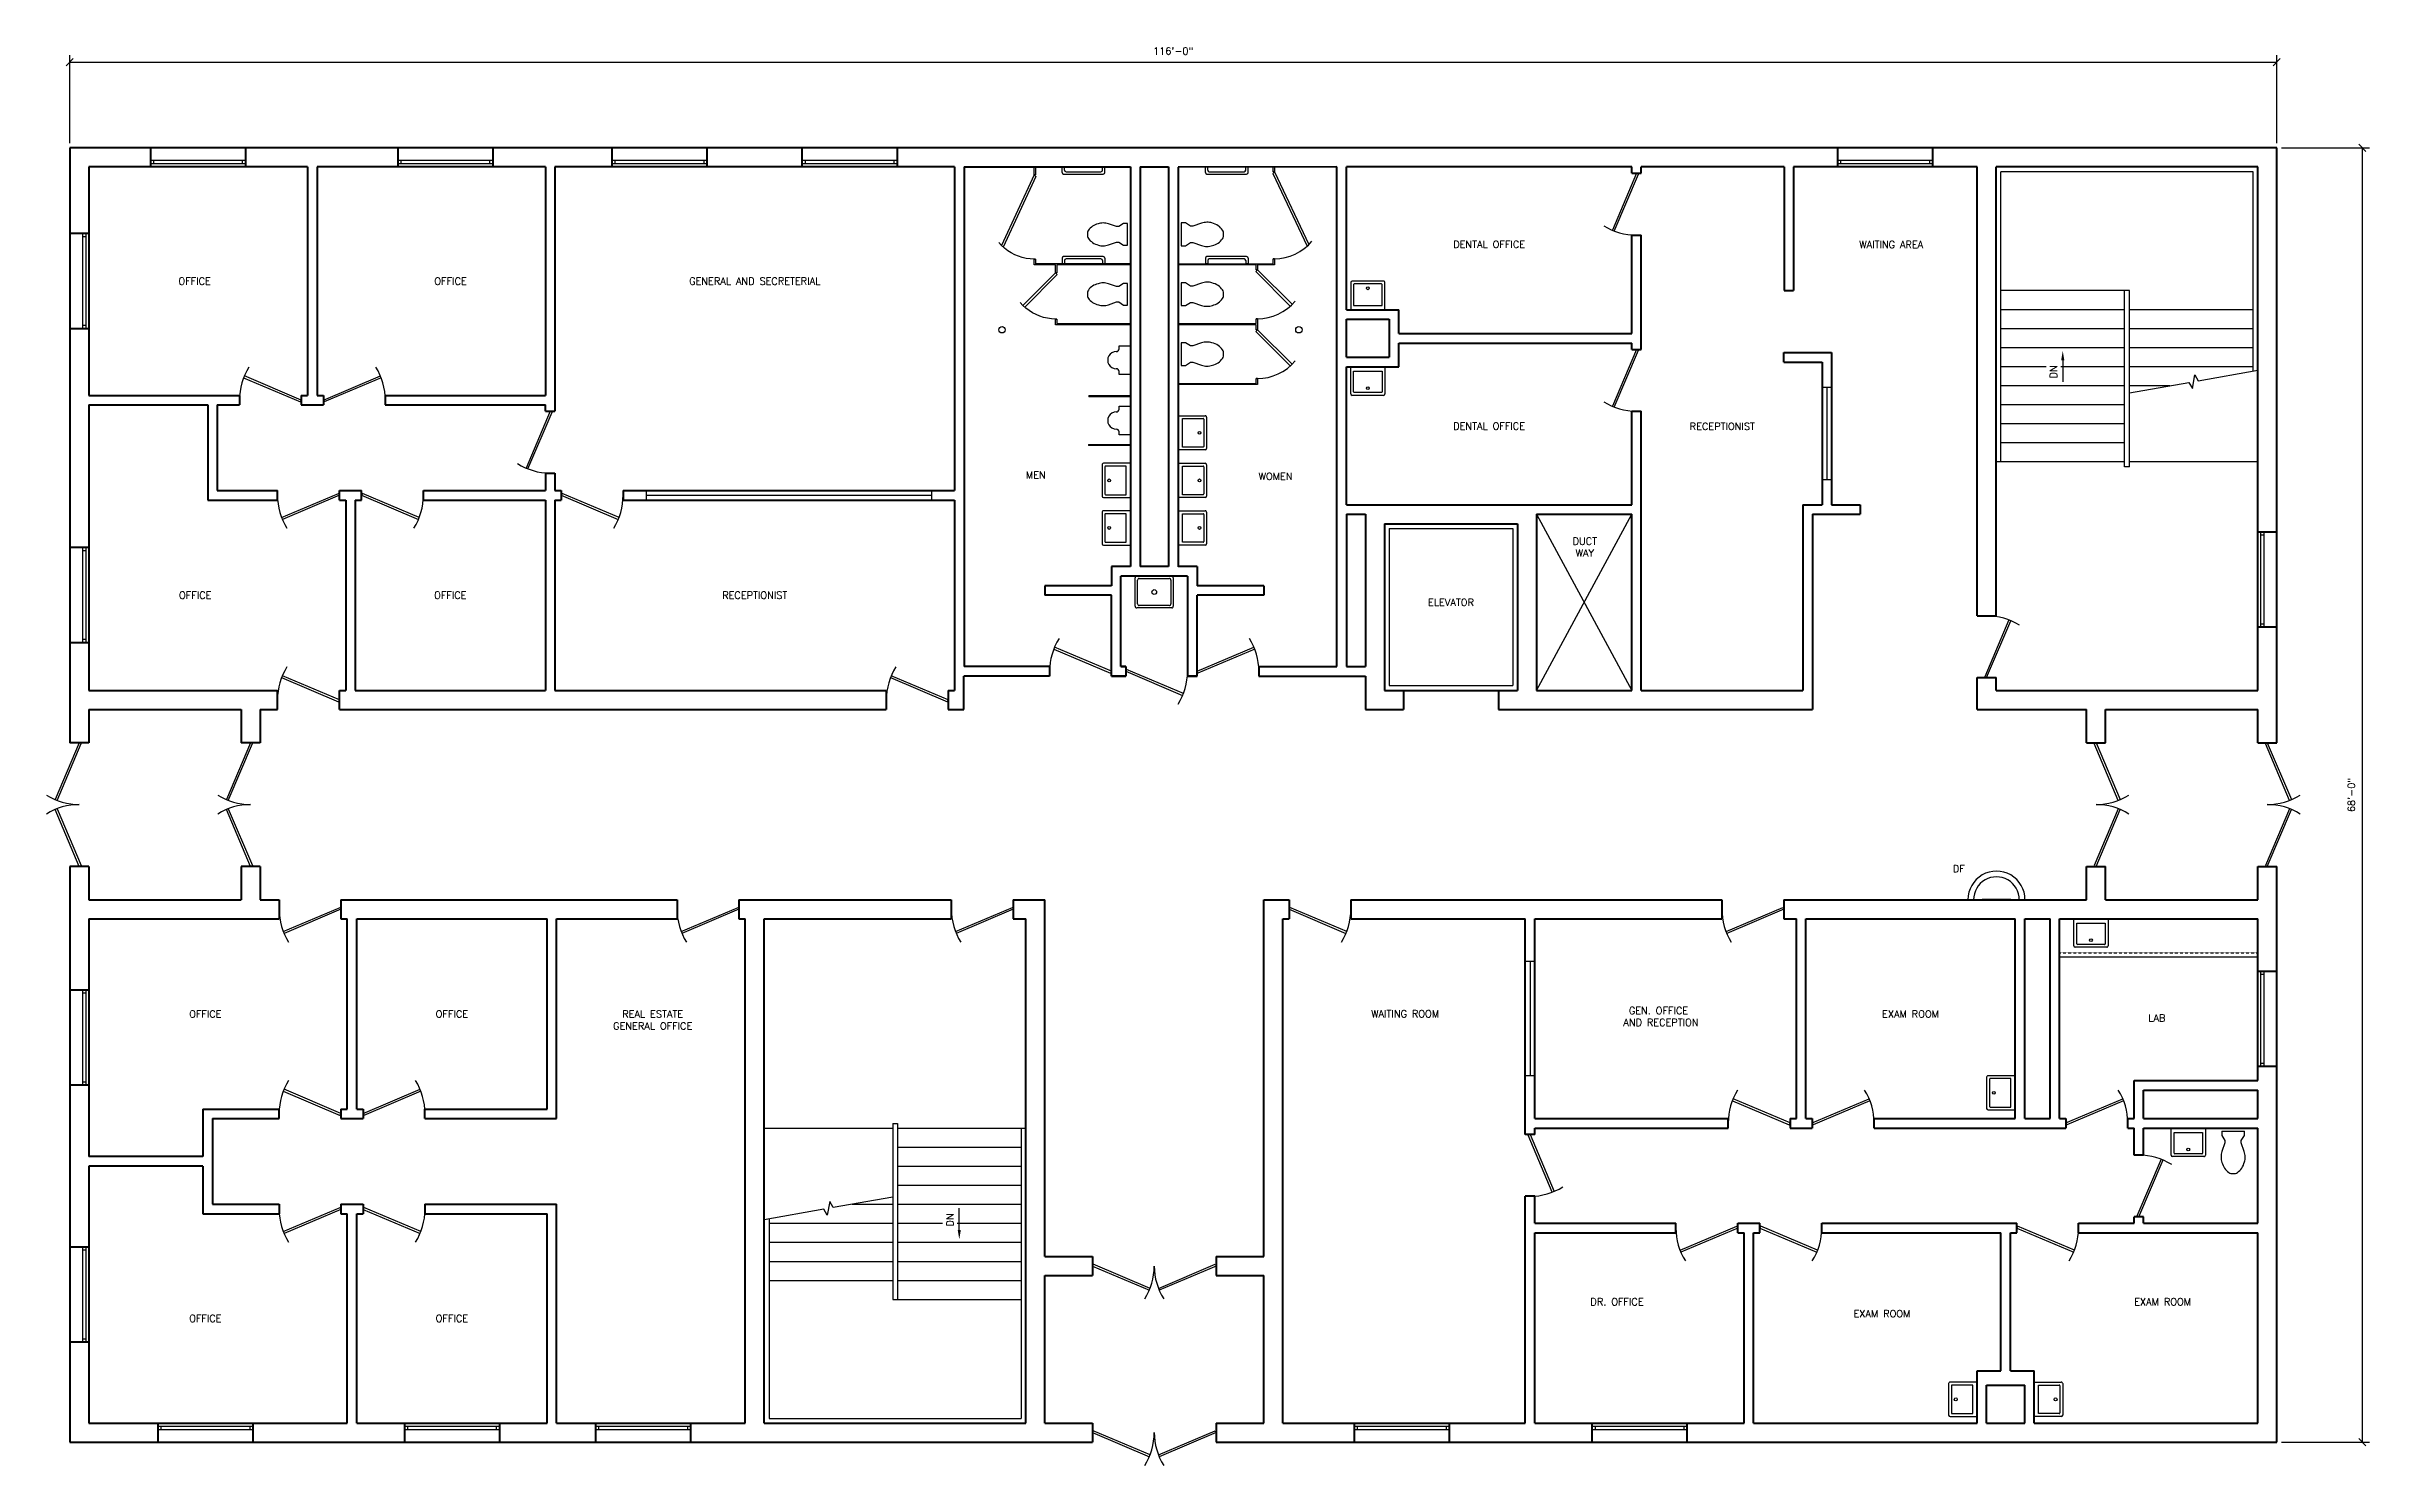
# Model space of a CAD drawing. Header units: inches. Extents: x -2497 to 7494, y -403 to 906.
# Drawn here: x 15 to 1480, y 11 to 906 of the extents above; entities that cross this region are included whole.
import ezdxf
from ezdxf import colors
from ezdxf.entities.mleader import LeaderData, LeaderLine
from ezdxf.math import Vec2, Vec3

# ---------------------------------------------------------------- set-up
doc = ezdxf.new("R2010")
doc.units = ezdxf.units.IN
doc.header["$LTSCALE"] = 0.5
doc.header["$MEASUREMENT"] = 0
doc.linetypes.add('HIDDEN', pattern=[0.375, 0.25, -0.125])
for name, color, linetype, lineweight in [('Annotations', 4, 'Continuous', 25), ('Hidden', 2, 'HIDDEN', 25), ('Objects Thick', 3, 'Continuous', 50), ('Objects Thin', 6, 'Continuous', 25)]:
    doc.layers.add(name, color=color, linetype=linetype, lineweight=lineweight)
doc.styles.add('DF Text', font='romans.shx')
doc.styles.add('DF Text 3-32', font='romans.shx', dxfattribs={"height": 0.09375})
doc.dimstyles.new('DF Dimensions 48', dxfattribs={"dimscale": 48, "dimtxt": 0.09375, "dimasz": 0.09375, "dimexe": 0.09375, "dimexo": 0.0625, "dimgap": 0.09, "dimtad": 1, "dimdec": 4, "dimzin": 3, "dimdsep": 46, "dimlunit": 4, "dimtxsty": 'DF Text', "dimblk": 'OBLIQUE', "dimcen": 0, "dimazin": 0, "dimtfac": 0.7, "dimtdec": 4, "dimtmove": 0, "dimatfit": 3, "dimfxl": 1, "dimfrac": 1, "dimtolj": 1, "dimtzin": 0, "dimarcsym": 0})

msp = doc.modelspace()

# ---------------------------------------------------------------- texts
at = {"layer": 'Annotations', "char_height": 4.5, "attachment_point": 5, "style": 'DF Text'}
for s, insert, width in [('DENTAL OFFICE', (924.52507, 781.01447), 8639.3938102), ('WAITING AREA', (1178.15453, 780.84242), 6334.0658748), ('OFFICE', (108.08622, 757.76291), 6408), ('OFFICE', (269.48291, 757.76291), 6408), ('GENERAL AND SECRETERIAL', (461.33622, 757.76291), 12096), ('DENTAL OFFICE', (924.50296, 666.36047), 8639.4171295), ('RECEPTIONIST', (1071.62315, 666.18533), 5183.4870423), ('MEN', (638.57876, 635.5205), 4895.0236421), ('WOMEN', (789.84663, 634.75657), 4376.5814261), ('DUCT\\PWAY', (984.90781, 590.08925), 2879.1838605), ('OFFICE', (108.4543, 559.76291), 6408), ('OFFICE', (269.33622, 559.76291), 5760), ('RECEPTIONIST', (461.33622, 559.76291), 12096), ('ELEVATOR', (900.48693, 555.26291), 3743.1838718), ('DF', (1220.75562, 387.28453), 5904), ('OFFICE', (114.83622, 295.76291), 7056), ('OFFICE', (270.34312, 295.76291), 5760), ('REAL ESTATE \\PGENERAL OFFICE', (396.9805, 291.94709), 6192), ('WAITING ROOM', (871.58622, 295.8381), 145.5), ('GEN. OFFICE\\P AND RECEPTION', (1031.36429, 294.13358), 7920), ('EXAM ROOM', (1190.33622, 295.75883), 6336), ('LAB', (1345.67896, 293.16729), 5904), ('OFFICE', (114.83622, 103.76291), 7056), ('OFFICE', (270.34312, 103.76291), 5760), ('DR. OFFICE', (1005.20051, 114.26291), 6336), ('EXAM ROOM', (1172.29365, 106.81305), 7488), ('EXAM ROOM', (1349.33634, 114.26291), 7488)]:
    msp.add_mtext(s, dxfattribs=dict(at, insert=insert, width=width))

# ---------------------------------------------------------------- blocks, each defined once
blk = doc.blocks.new('_Oblique')
at = {"color": 0, "linetype": 'ByBlock', "lineweight": -2}
blk.add_line((-0.5, -0.5), (0.5, 0.5), dxfattribs=at)
blk = doc.blocks.new('*D7')
at = {"layer": 'Annotations', "color": 0, "lineweight": -2, "transparency": 16777216}
for p, q in [((1424.3, 841.8), (1479.8, 841.8)), ((1475.3, 25.8), (1475.3, 841.8)), ((1424.3, 25.8), (1479.8, 25.8))]:
    blk.add_line(p, q, dxfattribs=at)
at = {"layer": 'Defpoints', "color": 0, "transparency": 16777216}
for p in [(1421.3, 841.8), (1475.3, 841.8), (1421.3, 25.8)]:
    blk.add_point(p, dxfattribs=at)
at = {"layer": 'Annotations', "color": 0, "lineweight": -2, "transparency": 16777216, "xscale": 4.5, "yscale": 4.5, "zscale": 4.5}
for p, rotation in [((1475.3, 841.8), 90), ((1475.3, 25.8), 270)]:
    blk.add_blockref('_Oblique', p, dxfattribs=dict(at, rotation=rotation))
at = {"layer": 'Annotations', "color": 0, "transparency": 16777216, "insert": (1468.3, 433.8), "char_height": 4.5, "attachment_point": 5, "rotation": 90, "style": 'DF Text'}
blk.add_mtext('\\A1;68\'-0"', dxfattribs=at)
blk = doc.blocks.new('*D8')
at = {"layer": 'Annotations', "color": 0, "lineweight": -2, "transparency": 16777216}
for p, q in [((29.3, 844.8), (29.3, 900.3)), ((29.3, 895.8), (1421.3, 895.8)), ((1421.3, 844.8), (1421.3, 900.3))]:
    blk.add_line(p, q, dxfattribs=at)
at = {"layer": 'Defpoints', "color": 0, "transparency": 16777216}
for p in [(1421.3, 895.8), (29.3, 841.8), (1421.3, 841.8)]:
    blk.add_point(p, dxfattribs=at)
at = {"layer": 'Annotations', "color": 0, "lineweight": -2, "transparency": 16777216, "xscale": 4.5, "yscale": 4.5, "zscale": 4.5, "rotation": 180}
blk.add_blockref('_Oblique', (29.3, 895.8), dxfattribs=at)
at = {"layer": 'Annotations', "color": 0, "lineweight": -2, "transparency": 16777216, "xscale": 4.5, "yscale": 4.5, "zscale": 4.5}
blk.add_blockref('_Oblique', (1421.3, 895.8), dxfattribs=at)
at = {"layer": 'Annotations', "color": 0, "transparency": 16777216, "insert": (725.3, 902.8), "char_height": 4.5, "attachment_point": 5, "style": 'DF Text'}
blk.add_mtext('\\A1;116\'-0"', dxfattribs=at)

# ---------------------------------------------------------------- dimensions: what is measured, and where the dimension line sits
at = {"layer": 'Annotations'}
dim = msp.add_linear_dim(base=(1421.33622, 895.76291), p1=(29.33622, 841.76291), p2=(1421.33622, 841.76291), dimstyle='DF Dimensions 48', dxfattribs=at)
dim.commit()
dim.dimension.update_dxf_attribs({"geometry": '*D8', "text_midpoint": (725.33622, 902.76148)})
dim = msp.add_linear_dim(base=(1475.33622, 841.76291), p1=(1421.33622, 25.76291), p2=(1421.33622, 841.76291), angle=90, dimstyle='DF Dimensions 48', dxfattribs=at)
dim.commit()
dim.dimension.update_dxf_attribs({"geometry": '*D7', "text_midpoint": (1468.33765, 433.76291)})

# ---------------------------------------------------------------- linework, layer by layer
at = {"layer": 'Annotations', "linetype": 'Continuous'}
for points in [[(1328.33622, 687.25932), (1365.8818, 693.87962), (1368.07465, 690.08148), (1369.59779, 698.71964), (1371.79065, 694.9215), (1409.33622, 701.5418)], [(548.33622, 180.26651), (510.79065, 173.64621), (508.59779, 177.44434), (507.07465, 168.80619), (504.8818, 172.60432), (467.33622, 165.98402)]]:
    msp.add_lwpolyline(points, dxfattribs=at)
at = {"layer": 'Hidden'}
msp.add_line((1284.33622, 334.26291), (1409.33622, 334.26291), dxfattribs=at)
at = {"layer": 'Objects Thick'}
for p, q in [((29.33622, 841.76291), (29.33622, 466.76291)), ((1421.33622, 841.76291), (29.33622, 841.76291)), ((80.33622, 829.76291), (80.33622, 841.76291)), ((140.33622, 829.76291), (140.33622, 841.76291)), ((236.33622, 829.76291), (236.33622, 841.76291)), ((296.33622, 829.76291), (296.33622, 841.76291)), ((371.33622, 829.76291), (371.33622, 841.76291)), ((431.33622, 829.76291), (431.33622, 841.76291)), ((491.33622, 829.76291), (491.33622, 841.76291)), ((551.33622, 829.76291), (551.33622, 841.76291)), ((1144.43264, 829.76291), (1144.43264, 841.76291)), ((1204.43264, 829.76291), (1204.43264, 841.76291)), ((1421.33622, 466.76291), (1421.33622, 841.76291)), ((179.33622, 829.76291), (41.33622, 829.76291)), ((41.33622, 829.76291), (41.33622, 685.76291)), ((179.33622, 829.76291), (179.33622, 685.76291)), ((185.33622, 829.76291), (185.33622, 685.76291)), ((329.33622, 829.76291), (185.33622, 829.76291)), ((329.33622, 829.76291), (329.33622, 685.76291)), ((587.33622, 829.76291), (335.33622, 829.76291)), ((335.33622, 829.76291), (335.33622, 675.76291)), ((587.33622, 829.76291), (584.37637, 829.76291)), ((587.33622, 829.76291), (587.33622, 625.76291)), ((593.33622, 829.76291), (698.37637, 829.74284)), ((593.33622, 829.76291), (593.33622, 514.76291)), ((698.37637, 829.74284), (698.37637, 577.76291)), ((704.37637, 829.74178), (722.37637, 829.74178)), ((704.37637, 829.74178), (704.37637, 577.76291)), ((722.37637, 829.74178), (722.37637, 577.76291)), ((828.48968, 829.76289), (728.37637, 829.71297)), ((728.37637, 829.71297), (728.37637, 577.73411)), ((828.48968, 514.76291), (828.48968, 829.76289)), ((1014.51438, 829.76291), (834.48968, 829.76291)), ((834.48968, 739.76291), (834.48968, 829.76291)), ((1014.51438, 825.76291), (1014.51438, 829.76291)), ((1014.51438, 825.76291), (1020.52271, 825.76291)), ((1110.52906, 829.76291), (1020.52271, 829.76291)), ((1020.52271, 825.76291), (1020.52271, 829.76291)), ((1110.52906, 829.76291), (1110.52906, 751.76291)), ((1232.33622, 829.76291), (1116.52906, 829.76291)), ((1116.53614, 829.76291), (1116.53614, 751.76291)), ((1232.33622, 546.7698), (1232.33622, 829.76291)), ((1409.33622, 829.76291), (1244.33622, 829.76291)), ((1244.33622, 546.7698), (1244.33622, 829.76291)), ((1409.33622, 499.76291), (1409.33622, 829.76291)), ((41.33622, 787.76291), (29.33622, 787.76291)), ((1014.51438, 724.76291), (1014.51438, 786.76291)), ((1014.51438, 786.76291), (1020.51438, 786.76291)), ((1020.51438, 714.76291), (1020.51438, 786.76291)), ((1110.52906, 751.76291), (1116.53614, 751.76291)), ((834.48968, 739.76291), (867.51438, 739.76291)), ((834.49689, 733.76291), (861.51584, 733.76291)), ((834.49689, 709.76291), (834.49689, 733.76291)), ((861.51584, 733.76291), (861.51584, 709.76291)), ((867.51438, 724.76291), (867.51438, 739.76291)), ((41.33622, 727.76291), (29.33622, 727.76291)), ((867.51341, 718.76291), (1014.51438, 718.76291)), ((867.51438, 724.76291), (1014.51438, 724.76291)), ((867.51438, 703.76291), (867.51438, 718.76291)), ((1014.51438, 714.76291), (1014.51438, 718.76291)), ((834.49689, 709.76291), (861.51584, 709.76291)), ((834.49689, 703.76291), (867.51098, 703.76291)), ((834.49689, 616.76291), (834.49689, 703.76291)), ((1014.51438, 714.76291), (1020.51438, 714.76291)), ((1110.51806, 712.76291), (1140.50656, 712.76291)), ((1110.51806, 706.76291), (1110.51806, 712.76291)), ((1110.51806, 706.76291), (1134.50656, 706.76291)), ((1134.50656, 706.76291), (1134.50656, 616.76291)), ((1140.50656, 712.76291), (1140.50656, 616.76291)), ((41.33622, 685.76291), (136.33622, 685.76291)), ((41.33622, 679.76291), (41.33622, 499.76291)), ((41.33622, 679.76291), (116.33622, 679.76291)), ((116.33622, 679.76291), (116.33622, 619.76291)), ((122.33622, 679.76291), (136.33622, 679.76291)), ((122.33622, 679.76291), (122.33622, 625.76291)), ((136.33622, 685.76291), (136.33622, 679.76291)), ((175.33622, 685.76291), (179.33622, 685.76291)), ((175.33622, 685.76291), (175.33622, 679.76291)), ((175.33622, 679.76291), (189.33622, 679.76291)), ((185.33622, 685.76291), (189.33622, 685.76291)), ((189.33622, 685.76291), (189.33622, 679.76291)), ((228.33622, 685.76291), (329.33622, 685.76291)), ((228.33622, 685.76291), (228.33622, 679.76291)), ((228.33622, 679.76291), (329.33622, 679.76291)), ((329.33622, 675.76291), (329.33622, 679.76291)), ((329.33622, 675.76291), (335.33622, 675.76291)), ((1014.49689, 616.76291), (1014.49689, 675.76291)), ((1014.49689, 675.76291), (1020.49689, 675.76291)), ((1020.49689, 499.76291), (1020.49689, 675.76291)), ((329.33622, 636.76291), (329.33622, 625.76291)), ((329.33622, 636.76291), (335.33622, 636.76291)), ((335.33622, 636.76291), (335.33622, 625.76291)), ((116.33622, 619.76291), (160.33622, 619.76291)), ((122.33622, 625.76291), (160.33622, 625.76291)), ((160.33622, 619.76291), (160.33622, 625.76291)), ((199.33622, 625.76291), (213.33622, 625.76291)), ((199.33622, 619.76291), (199.33622, 625.76291)), ((199.33622, 619.76291), (203.33622, 619.76291)), ((203.33622, 619.76291), (203.33622, 499.76291)), ((209.33622, 619.76291), (209.33622, 499.76291)), ((209.33622, 619.76291), (213.33622, 619.76291)), ((213.33622, 619.76291), (213.33622, 625.76291)), ((252.33622, 625.76291), (329.33622, 625.76291)), ((252.33622, 619.76291), (252.33622, 625.76291)), ((252.33622, 619.76291), (329.33622, 619.76291)), ((329.33622, 619.76291), (329.33622, 499.76291)), ((335.33622, 625.76291), (339.33622, 625.76291)), ((335.33622, 619.76291), (339.33622, 619.76291)), ((335.33622, 619.76291), (335.33622, 499.76291)), ((339.33622, 625.76291), (339.33622, 619.76291)), ((378.33622, 625.76291), (587.33622, 625.76291)), ((378.33622, 625.76291), (378.33622, 619.76291)), ((378.33622, 619.76291), (587.33622, 619.76291)), ((587.33622, 619.76291), (587.33622, 499.76291)), ((834.49689, 616.76291), (1014.49689, 616.76291)), ((1122.49592, 616.76291), (1134.50656, 616.76291)), ((1122.49592, 616.76291), (1122.49592, 499.76291)), ((1140.50656, 616.76291), (1158.49689, 616.76291)), ((1158.49689, 616.76291), (1158.49689, 610.76291)), ((834.49592, 610.76291), (846.49592, 610.76291)), ((834.49592, 610.76291), (834.49592, 514.76291)), ((846.49592, 610.76291), (846.49592, 514.76291)), ((858.49495, 604.76291), (942.49592, 604.76291)), ((858.49495, 604.76291), (858.49495, 499.76291)), ((942.49592, 604.76291), (942.49592, 499.76291)), ((954.49592, 610.76291), (1014.49689, 610.76291)), ((954.49592, 610.76291), (954.49592, 499.76291)), ((1014.49689, 499.76291), (1014.49689, 610.76291)), ((1128.49592, 610.76291), (1158.49689, 610.76291)), ((1128.49592, 610.76291), (1128.49592, 487.76291)), ((41.33622, 589.76291), (29.33622, 589.76291)), ((1409.33622, 599.76291), (1421.33622, 599.76291)), ((698.37637, 577.76291), (686.33622, 577.76291)), ((686.33622, 577.76291), (686.33622, 565.76291)), ((734.32513, 571.76291), (692.32513, 571.76291)), ((692.32513, 514.76291), (692.32513, 571.76291)), ((722.37637, 577.76291), (704.37637, 577.76291)), ((740.33622, 577.76291), (728.37637, 577.76291)), ((734.32513, 571.76291), (734.32513, 508.76291)), ((740.33622, 577.76291), (740.33622, 565.76291)), ((686.33622, 565.76291), (644.33411, 565.76291)), ((644.33411, 565.76291), (644.33411, 559.76291)), ((686.32407, 559.76291), (644.33411, 559.76291)), ((686.32407, 508.76291), (686.32407, 559.76291)), ((782.33411, 559.76291), (740.32407, 559.76291)), ((740.32407, 508.76291), (740.32407, 559.76291)), ((782.33411, 565.76291), (740.33622, 565.76291)), ((782.33411, 565.76291), (782.33411, 559.76291)), ((1232.33622, 546.7698), (1244.33622, 546.7698)), ((41.33622, 529.76291), (29.33622, 529.76291)), ((1409.33622, 539.76291), (1421.33622, 539.76291)), ((647.32513, 514.76291), (593.33622, 514.76291)), ((647.32513, 514.76291), (647.32513, 508.76291)), ((692.32513, 514.76291), (695.32513, 514.76291)), ((695.32513, 514.76291), (692.32513, 514.76291)), ((695.32513, 514.76291), (695.32513, 508.76291)), ((779.32468, 514.76291), (779.32407, 508.76291)), ((779.32468, 514.76291), (828.48968, 514.76291)), ((834.49592, 514.76291), (846.49592, 514.76291)), ((41.33622, 499.76291), (160.33622, 499.76291)), ((160.33622, 487.76291), (160.33622, 499.76291)), ((199.33622, 499.76291), (203.33622, 499.76291)), ((199.33622, 487.76291), (199.33622, 499.76291)), ((209.33622, 499.76291), (329.33622, 499.76291)), ((335.33622, 499.76291), (544.33622, 499.76291)), ((544.33622, 499.76291), (544.33622, 487.76291)), ((583.33622, 499.76291), (587.33622, 499.76291)), ((583.33622, 499.76291), (583.33622, 487.76291)), ((647.32513, 508.76291), (593.276, 508.76291)), ((593.276, 487.76291), (593.276, 508.76291)), ((695.32513, 508.76291), (686.32407, 508.76291)), ((686.32407, 508.76291), (695.32513, 508.76291)), ((734.32513, 508.76291), (740.32407, 508.76291)), ((740.32407, 508.76291), (734.32513, 508.76291)), ((779.32407, 508.76291), (846.4794, 508.76291)), ((846.4794, 508.76291), (846.4794, 487.76291)), ((858.49495, 499.76291), (942.49592, 499.76291)), ((870.47794, 499.76291), (870.47794, 487.76291)), ((930.47794, 499.76291), (930.47794, 487.76291)), ((954.49592, 499.76291), (1014.49689, 499.76291)), ((1020.49689, 499.76291), (1122.49592, 499.76291)), ((1232.33622, 487.76291), (1232.33622, 507.7698)), ((1232.33622, 507.7698), (1244.33622, 507.7698)), ((1244.33622, 499.76291), (1244.33622, 507.7698)), ((1244.33622, 499.76291), (1260.47794, 499.76291)), ((1260.47794, 499.76291), (1409.33622, 499.76291)), ((41.33622, 487.76291), (41.33622, 466.76291)), ((41.33622, 487.76291), (137.33622, 487.76291)), ((137.33622, 487.76291), (137.33622, 466.76291)), ((149.33622, 487.76291), (160.33622, 487.76291)), ((149.33622, 487.76291), (149.33622, 466.76291)), ((199.33622, 487.76291), (544.33622, 487.76291)), ((583.33622, 487.76291), (593.276, 487.76291)), ((846.4794, 487.76291), (870.47794, 487.76291)), ((930.47794, 487.76291), (1128.49592, 487.76291)), ((1232.33622, 487.76291), (1301.33622, 487.76291)), ((1301.33622, 466.76291), (1301.33622, 487.76291)), ((1313.33622, 466.76291), (1313.33622, 487.76291)), ((1313.33622, 487.76291), (1409.33622, 487.76291)), ((1409.33622, 466.76291), (1409.33622, 487.76291)), ((41.33622, 466.76291), (29.33622, 466.76291)), ((149.33622, 466.76291), (137.33622, 466.76291)), ((1301.33622, 466.76291), (1313.33622, 466.76291)), ((1409.33622, 466.76291), (1421.33622, 466.76291)), ((29.33622, 388.76291), (29.33622, 25.76291)), ((41.33622, 388.76291), (29.33622, 388.76291)), ((41.33622, 388.76291), (41.33622, 367.76291)), ((149.33622, 388.76291), (137.33622, 388.76291)), ((137.33622, 388.76291), (137.33622, 367.76291)), ((149.33622, 388.76291), (137.33622, 388.76291)), ((149.33622, 388.76291), (149.33622, 367.76291)), ((1301.33622, 367.76291), (1301.33622, 388.76291)), ((1301.33622, 388.76291), (1313.33622, 388.76291)), ((1301.33622, 388.76291), (1313.33622, 388.76291)), ((1313.33622, 367.76291), (1313.33622, 388.76291)), ((1409.33622, 367.76291), (1409.33622, 388.76291)), ((1409.33622, 388.76291), (1421.33622, 388.76291)), ((1421.33622, 25.76291), (1421.33622, 388.76291)), ((41.33622, 367.76291), (137.33622, 367.76291)), ((149.33622, 367.76291), (161.33622, 367.76291)), ((161.33622, 367.76291), (161.33622, 355.76291)), ((200.33622, 367.76291), (412.32933, 367.76291)), ((200.33622, 367.76291), (200.33622, 355.76291)), ((412.32933, 367.76291), (412.32933, 355.76291)), ((451.32933, 367.76291), (585.32933, 367.76291)), ((451.32933, 367.76291), (451.32933, 355.76291)), ((585.32933, 367.76291), (585.32933, 355.76291)), ((624.32933, 367.76291), (644.33622, 367.76291)), ((624.32933, 367.76291), (624.32933, 355.76291)), ((644.33622, 142.76291), (644.33622, 367.76291)), ((782.33622, 367.76291), (798.34312, 367.76291)), ((782.33622, 142.76291), (782.33622, 367.76291)), ((798.34312, 367.76291), (798.34312, 355.76291)), ((837.34312, 367.76291), (1071.32933, 367.76291)), ((837.34312, 367.76291), (837.34312, 355.76291)), ((1071.32933, 367.76291), (1071.32933, 355.76291)), ((1110.32933, 367.76291), (1301.33622, 367.76291)), ((1110.32933, 367.76291), (1110.32933, 355.76291)), ((1253.5242, 367.76291), (1235.5242, 367.76291)), ((1313.33622, 367.76291), (1409.33622, 367.76291)), ((41.33622, 355.76291), (41.33622, 205.76291)), ((41.33622, 355.76291), (161.33622, 355.76291)), ((200.33622, 355.76291), (204.34312, 355.76291)), ((204.34312, 235.76291), (204.34312, 355.76291)), ((210.34312, 355.76291), (330.34312, 355.76291)), ((210.34312, 235.76291), (210.34312, 355.76291)), ((330.34312, 235.76291), (330.34312, 355.76291)), ((336.34312, 229.76291), (336.34312, 355.76291)), ((336.34312, 355.76291), (412.32933, 355.76291)), ((451.32933, 355.76291), (455.33622, 355.76291)), ((455.33622, 37.76291), (455.33622, 355.76291)), ((467.33622, 355.76291), (585.32933, 355.76291)), ((467.33622, 37.76291), (467.33622, 355.76291)), ((624.32933, 355.76291), (632.33622, 355.76291)), ((632.33622, 37.76291), (632.33622, 355.76291)), ((794.33622, 355.76291), (798.34312, 355.76291)), ((794.33622, 37.76291), (794.33622, 355.76291)), ((837.34312, 355.76291), (947.33622, 355.76291)), ((947.33622, 219.76291), (947.33622, 355.76291)), ((953.33622, 355.76291), (1071.32933, 355.76291)), ((953.33622, 229.76291), (953.33622, 355.76291)), ((1110.32933, 355.76291), (1118.33622, 355.76291)), ((1118.33622, 229.76291), (1118.33622, 355.76291)), ((1124.33622, 355.76291), (1256.33622, 355.76291)), ((1124.33622, 229.76291), (1124.33622, 355.76291)), ((1256.33622, 229.76291), (1256.33622, 355.76291)), ((1262.33622, 355.76291), (1278.33622, 355.76291)), ((1262.33622, 229.76291), (1262.33622, 355.76291)), ((1278.33622, 229.76291), (1278.33622, 355.76291)), ((1284.33622, 355.76291), (1409.33622, 355.76291)), ((1284.33622, 229.76291), (1284.33622, 355.76291)), ((1409.33622, 253.76291), (1409.33622, 355.76291)), ((1409.33622, 322.76291), (1421.33622, 322.76291)), ((41.33622, 310.76291), (29.33622, 310.76291)), ((41.33622, 250.76291), (29.33622, 250.76291)), ((1331.33622, 229.76291), (1331.33622, 253.76291)), ((1331.33622, 253.76291), (1409.33622, 253.76291)), ((1409.33622, 262.76291), (1421.33622, 262.76291)), ((113.33622, 235.76291), (113.33622, 205.76291)), ((113.33622, 235.76291), (161.33622, 235.76291)), ((161.33622, 229.76291), (161.33622, 235.76291)), ((200.33622, 235.76291), (204.34312, 235.76291)), ((200.33622, 235.76291), (200.33622, 229.76291)), ((210.34312, 235.76291), (214.35001, 235.76291)), ((214.35001, 235.76291), (214.35001, 229.76291)), ((253.35001, 235.76291), (330.34312, 235.76291)), ((253.35001, 229.76291), (253.35001, 235.76291)), ((1337.33622, 229.76291), (1337.33622, 247.76291)), ((1337.33622, 247.76291), (1409.33622, 247.76291)), ((1409.33622, 229.76291), (1409.33622, 247.76291)), ((119.33622, 229.76291), (161.33622, 229.76291)), ((119.33622, 229.76291), (119.33622, 175.76291)), ((200.33622, 229.76291), (214.35001, 229.76291)), ((253.35001, 229.76291), (336.34312, 229.76291)), ((953.33622, 229.76291), (1075.32933, 229.76291)), ((953.33622, 219.76291), (953.33622, 223.76291)), ((953.33622, 223.76291), (1075.32933, 223.76291)), ((1075.32933, 223.76291), (1075.32933, 229.76291)), ((1114.32933, 229.76291), (1118.33622, 229.76291)), ((1114.32933, 229.76291), (1114.32933, 223.76291)), ((1114.32933, 223.76291), (1128.34312, 223.76291)), ((1124.33622, 229.76291), (1128.34312, 229.76291)), ((1128.34312, 229.76291), (1128.34312, 223.76291)), ((1167.34312, 229.76291), (1256.33622, 229.76291)), ((1167.34312, 223.76291), (1167.34312, 229.76291)), ((1167.34312, 223.76291), (1288.34312, 223.76291)), ((1262.33622, 229.76291), (1278.33622, 229.76291)), ((1284.33622, 229.76291), (1288.34312, 229.76291)), ((1288.34312, 229.76291), (1288.34312, 223.76291)), ((1327.34312, 229.76291), (1331.33622, 229.76291)), ((1327.34312, 223.76291), (1327.34312, 229.76291)), ((1327.34312, 223.76291), (1331.33622, 223.76291)), ((1331.33622, 206.76291), (1331.33622, 223.76291)), ((1337.33622, 229.76291), (1409.33622, 229.76291)), ((1337.33622, 223.76291), (1363.13627, 223.76291)), ((1337.33622, 206.76291), (1337.33622, 223.76291)), ((1363.13627, 223.76291), (1409.33622, 223.76291)), ((1409.33622, 163.76291), (1409.33622, 223.76291)), ((113.33622, 205.76291), (41.33622, 205.76291)), ((953.33622, 219.76291), (947.33622, 219.76291)), ((1337.33622, 206.76291), (1331.33622, 206.76291)), ((41.33622, 199.76291), (41.33622, 37.76291)), ((113.33622, 199.76291), (41.33622, 199.76291)), ((113.33622, 199.76291), (113.33622, 169.76291)), ((947.33622, 37.76291), (947.33622, 180.76291)), ((953.33622, 180.76291), (947.33622, 180.76291)), ((953.33622, 163.76291), (953.33622, 180.76291)), ((113.33622, 169.76291), (161.33622, 169.76291)), ((119.33622, 175.76291), (161.33622, 175.76291)), ((161.33622, 175.76291), (161.33622, 169.76291)), ((200.33622, 175.76291), (200.33622, 169.76291)), ((200.33622, 175.76291), (214.35001, 175.76291)), ((200.33622, 169.76291), (204.34312, 169.76291)), ((204.34312, 37.76291), (204.34312, 169.76291)), ((210.34312, 169.76291), (214.35001, 169.76291)), ((210.34312, 37.76291), (210.34312, 169.76291)), ((214.35001, 175.76291), (214.35001, 169.76291)), ((253.35001, 175.76291), (336.34312, 175.76291)), ((253.35001, 175.76291), (253.35001, 169.76291)), ((253.35001, 169.76291), (330.34312, 169.76291)), ((330.34312, 37.76291), (330.34312, 169.76291)), ((336.34312, 37.76291), (336.34312, 175.76291)), ((953.33622, 163.76291), (1042.33622, 163.76291)), ((1042.33622, 157.76291), (1042.33622, 163.76291)), ((1081.33622, 163.76291), (1095.33622, 163.76291)), ((1081.33622, 157.76291), (1081.33622, 163.76291)), ((1095.33622, 157.76291), (1095.33622, 163.76291)), ((1134.33622, 163.76291), (1257.33622, 163.76291)), ((1134.33622, 157.76291), (1134.33622, 163.76291)), ((1257.33622, 157.76291), (1257.33622, 163.76291)), ((1296.33622, 163.76291), (1331.33622, 163.76291)), ((1296.33622, 157.76291), (1296.33622, 163.76291)), ((1331.33622, 163.76291), (1331.33622, 167.76291)), ((1337.33622, 167.76291), (1331.33622, 167.76291)), ((1337.33622, 163.76291), (1337.33622, 167.76291)), ((1337.33622, 163.76291), (1409.33622, 163.76291)), ((41.33622, 148.76291), (29.33622, 148.76291)), ((953.33622, 37.76291), (953.33622, 157.76291)), ((953.33622, 157.76291), (1042.33622, 157.76291)), ((1081.33622, 157.76291), (1085.33622, 157.76291)), ((1085.33622, 37.76291), (1085.33622, 157.76291)), ((1091.33622, 157.76291), (1095.33622, 157.76291)), ((1091.33622, 37.76291), (1091.33622, 157.76291)), ((1134.33622, 157.76291), (1247.33622, 157.76291)), ((1247.33622, 70.76291), (1247.33622, 157.76291)), ((1253.33622, 157.76291), (1257.33622, 157.76291)), ((1253.33622, 70.76291), (1253.33622, 157.76291)), ((1296.33622, 157.76291), (1409.33622, 157.76291)), ((1409.33622, 37.76291), (1409.33622, 157.76291)), ((644.33622, 142.76291), (674.33622, 142.76291)), ((674.33622, 142.76291), (674.33622, 130.76291)), ((752.33622, 142.76291), (782.33622, 142.76291)), ((752.33622, 142.76291), (752.33622, 130.76291)), ((752.33622, 142.76291), (752.33622, 130.76291)), ((644.33622, 130.76291), (674.33622, 130.76291)), ((644.33622, 37.76291), (644.33622, 130.76291)), ((752.33622, 130.76291), (782.33622, 130.76291)), ((782.33622, 37.76291), (782.33622, 130.76291)), ((41.33622, 88.76291), (29.33622, 88.76291)), ((1232.33622, 37.76291), (1232.33622, 70.76291)), ((1232.33622, 70.76291), (1247.33622, 70.76291)), ((1238.33622, 37.76291), (1238.33622, 61.76291)), ((1238.33622, 61.76291), (1262.33622, 61.76291)), ((1253.33622, 70.76291), (1268.33622, 70.76291)), ((1262.33622, 37.76291), (1262.33622, 61.76291)), ((1268.33622, 37.76291), (1268.33622, 70.76291)), ((41.33622, 37.76291), (204.34312, 37.76291)), ((84.83622, 37.76291), (84.83622, 25.76291)), ((144.83622, 37.76291), (144.83622, 25.76291)), ((210.34312, 37.76291), (330.34312, 37.76291)), ((240.34312, 37.76291), (240.34312, 25.76291)), ((300.34312, 37.76291), (300.34312, 25.76291)), ((336.34312, 37.76291), (455.33622, 37.76291)), ((360.83622, 37.76291), (360.83622, 25.76291)), ((420.83622, 37.76291), (420.83622, 25.76291)), ((467.33622, 37.76291), (632.33622, 37.76291)), ((644.33622, 37.76291), (674.33622, 37.76291)), ((674.33622, 37.76291), (674.33622, 25.76291)), ((752.33622, 37.76291), (782.33622, 37.76291)), ((752.33622, 37.76291), (752.33622, 25.76291)), ((794.33622, 37.76291), (947.33622, 37.76291)), ((839.33622, 37.76291), (839.33622, 25.76291)), ((899.33622, 37.76291), (899.33622, 25.76291)), ((953.33622, 37.76291), (1085.33622, 37.76291)), ((989.33622, 37.76291), (989.33622, 25.76291)), ((1049.33622, 37.76291), (1049.33622, 25.76291)), ((1091.33622, 37.76291), (1232.33622, 37.76291)), ((1238.33622, 37.76291), (1262.33622, 37.76291)), ((1268.33622, 37.76291), (1409.33622, 37.76291)), ((29.33622, 25.76291), (674.33622, 25.76291)), ((752.33622, 25.76291), (1421.33622, 25.76291))]:
    msp.add_line(p, q, dxfattribs=at)
at = {"layer": 'Objects Thin'}
for p, q in [((140.33622, 833.76291), (80.33622, 833.76291)), ((140.33622, 831.76291), (80.33622, 831.76291)), ((82.33622, 831.76291), (82.33622, 833.76291)), ((138.33622, 831.76291), (138.33622, 833.76291)), ((296.33622, 833.76291), (236.33622, 833.76291)), ((296.33622, 831.76291), (236.33622, 831.76291)), ((238.33622, 831.76291), (238.33622, 833.76291)), ((294.33622, 831.76291), (294.33622, 833.76291)), ((431.33622, 833.76291), (371.33622, 833.76291)), ((431.33622, 831.76291), (371.33622, 831.76291)), ((373.33622, 831.76291), (373.33622, 833.76291)), ((429.33622, 831.76291), (429.33622, 833.76291)), ((551.33622, 833.76291), (491.33622, 833.76291)), ((551.33622, 831.76291), (491.33622, 831.76291)), ((493.33622, 831.76291), (493.33622, 833.76291)), ((549.33622, 831.76291), (549.33622, 833.76291)), ((637.64259, 824.76458), (617.07386, 780.19778)), ((638.67111, 823.73606), (618.12847, 779.2258)), ((637.64259, 824.76458), (637.64259, 829.76291)), ((637.64259, 824.76458), (638.36986, 824.76458)), ((638.36986, 824.76458), (637.64259, 824.76458)), ((637.64259, 824.76458), (638.67111, 823.73606)), ((638.36986, 824.76458), (637.64259, 824.76458)), ((638.36986, 829.76291), (638.36986, 824.76458)), ((655.16748, 826.26291), (655.16748, 829.76291)), ((655.16748, 829.76291), (656.66748, 829.76291)), ((656.16748, 825.26291), (681.16748, 825.26291)), ((656.66748, 827.76291), (656.66748, 829.76291)), ((657.66748, 826.76291), (679.66748, 826.76291)), ((680.66748, 827.76291), (680.66748, 829.76291)), ((680.66748, 829.76291), (682.16748, 829.76291)), ((682.16748, 826.26291), (682.16748, 829.76291)), ((745.54317, 826.23755), (745.54317, 829.73755)), ((745.54317, 829.73755), (747.04317, 829.73755)), ((746.54317, 825.23755), (771.54317, 825.23755)), ((747.04317, 827.73755), (747.04317, 829.73755)), ((748.04317, 826.73755), (770.04317, 826.73755)), ((771.04317, 827.73755), (771.04317, 829.73755)), ((771.04317, 829.73755), (772.54317, 829.73755)), ((772.54317, 826.23755), (772.54317, 829.73755)), ((777.67367, 829.76291), (777.67367, 829.73755)), ((789.14664, 826.65647), (788.05731, 825.56715)), ((788.05731, 825.56715), (809.80997, 779.85181)), ((788.37637, 826.65647), (788.37637, 829.76291)), ((789.14664, 826.65647), (788.37637, 826.65647)), ((788.37637, 826.65647), (789.14664, 826.65647)), ((789.14664, 829.76291), (789.14664, 826.65647)), ((789.14664, 826.65647), (810.92101, 780.8955)), ((1017.51438, 825.76291), (1002.27591, 789.86315)), ((1003.48104, 789.3752), (1018.71116, 825.25487)), ((1018.71116, 825.25487), (1017.51438, 825.76291)), ((1204.43264, 833.76291), (1144.43264, 833.76291)), ((1204.43264, 831.76291), (1144.43264, 831.76291)), ((1146.43264, 831.76291), (1146.43264, 833.76291)), ((1202.43264, 831.76291), (1202.43264, 833.76291)), ((1247.33622, 643.76291), (1247.33622, 826.76291)), ((1406.33622, 826.76291), (1247.33622, 826.76291)), ((1406.33622, 701.01282), (1406.33622, 826.76291)), ((689.40608, 792.13947), (684.42987, 793.88519)), ((690.95475, 792.13947), (689.40608, 792.13947)), ((693.95082, 794.03895), (690.95475, 792.13947)), ((696.37506, 794.03895), (693.95082, 794.03895)), ((696.37506, 780.46319), (696.37506, 794.03895)), ((732.93972, 794.44026), (730.37215, 794.44026)), ((730.37215, 794.44026), (730.37215, 780.06188)), ((736.11292, 792.42848), (732.93972, 794.44026)), ((737.75314, 792.42848), (736.11292, 792.42848)), ((743.02355, 794.27741), (737.75314, 792.42848)), ((37.33622, 787.76291), (37.33622, 727.76291)), ((39.33622, 785.76291), (37.33622, 785.76291)), ((39.33622, 787.76291), (39.33622, 727.76291)), ((684.42987, 780.61694), (689.40608, 782.36266)), ((689.40608, 782.36266), (690.95475, 782.36266)), ((690.95475, 782.36266), (693.95082, 780.46319)), ((693.95082, 780.46319), (696.37506, 780.46319)), ((730.37215, 780.06188), (732.93972, 780.06188)), ((732.93972, 780.06188), (736.11292, 782.07365)), ((736.11292, 782.07365), (737.75314, 782.07365)), ((737.75314, 782.07365), (743.02355, 780.22472)), ((651.10325, 762.97955), (630.53553, 742.41182)), ((652.13177, 761.95103), (631.60598, 741.42524)), ((637.64259, 771.67367), (638.36986, 771.67367)), ((638.36986, 771.67367), (637.64259, 771.67367)), ((637.64259, 771.67367), (638.37021, 771.67246)), ((637.64259, 768.03731), (637.64259, 771.67367)), ((651.10331, 768.03731), (637.64259, 768.03731)), ((638.36986, 771.67367), (638.36986, 768.76458)), ((698.37601, 768.76458), (638.36986, 768.76458)), ((638.36986, 768.76458), (638.36986, 768.76458)), ((651.1029, 762.97834), (651.83053, 762.97955)), ((651.10325, 762.97955), (652.13177, 761.95103)), ((651.83053, 762.97955), (651.10325, 762.97955)), ((651.10328, 762.97955), (651.10328, 768.03731)), ((698.37601, 768.03731), (651.83055, 768.03731)), ((651.83055, 768.03731), (651.83055, 762.97955)), ((655.16748, 772.26458), (655.16748, 768.76458)), ((656.66748, 768.76458), (655.16748, 768.76458)), ((681.16748, 773.26458), (656.16748, 773.26458)), ((656.66748, 770.76458), (656.66748, 768.76458)), ((679.66748, 771.76458), (657.66748, 771.76458)), ((680.66748, 770.76458), (680.66748, 768.76458)), ((682.16748, 768.76458), (680.66748, 768.76458)), ((682.16748, 772.26458), (682.16748, 768.76458)), ((728.37637, 768.76458), (788.37637, 768.76458)), ((777.67367, 767.99431), (728.37637, 767.99431)), ((745.54317, 772.26458), (745.54317, 768.76458)), ((747.04317, 768.76458), (745.54317, 768.76458)), ((771.54317, 773.26458), (746.54317, 773.26458)), ((747.04317, 770.76458), (747.04317, 768.76458)), ((770.04317, 771.76458), (748.04317, 771.76458)), ((771.04317, 770.76458), (771.04317, 768.76458)), ((772.54317, 768.76458), (771.04317, 768.76458)), ((772.54317, 772.26458), (772.54317, 768.76458)), ((778.44394, 764.91323), (777.35461, 763.8239)), ((777.35461, 763.8239), (799.08723, 742.09128)), ((777.67367, 764.91323), (777.67367, 767.99431)), ((778.44394, 764.91323), (777.67367, 764.91323)), ((777.67367, 764.91323), (778.44394, 764.91323)), ((789.14664, 767.99431), (778.44394, 767.99431)), ((778.44394, 767.99431), (778.44394, 764.91323)), ((778.44394, 764.91323), (800.21185, 743.14531)), ((789.14664, 771.84566), (788.37637, 771.84566)), ((788.37637, 771.84566), (789.14664, 771.84566)), ((788.37637, 768.76458), (788.37637, 771.84566)), ((789.14664, 771.84566), (789.14664, 767.99431)), ((689.40571, 754.39623), (684.42949, 756.14195)), ((690.95437, 754.39623), (689.40571, 754.39623)), ((693.95044, 756.2957), (690.95437, 754.39623)), ((696.37468, 756.2957), (693.95044, 756.2957)), ((696.37468, 742.71994), (696.37468, 756.2957)), ((732.93972, 756.69701), (730.37215, 756.69701)), ((730.37215, 756.69701), (730.37215, 742.31863)), ((736.11292, 754.68524), (732.93972, 756.69701)), ((737.75314, 754.68524), (736.11292, 754.68524)), ((743.02355, 756.53417), (737.75314, 754.68524)), ((837.20636, 756.86293), (837.20636, 739.76291)), ((857.90621, 757.76291), (838.10636, 757.76291)), ((839.00636, 755.51291), (839.00636, 742.46293)), ((856.55636, 755.96293), (839.45636, 755.96293)), ((857.00636, 742.46293), (857.00636, 755.51291)), ((858.80636, 739.76291), (858.80636, 756.86293)), ((1328.33622, 751.76291), (1247.33622, 751.76291)), ((1325.33622, 640.76291), (1325.33622, 751.76291)), ((1328.33622, 640.76291), (1328.33622, 751.76291)), ((651.1029, 733.88743), (651.83017, 733.88743)), ((651.83017, 733.88743), (651.1029, 733.88743)), ((651.1029, 730.25107), (651.1029, 733.88743)), ((651.10325, 733.88864), (651.83088, 733.88743)), ((651.83017, 733.88743), (651.83014, 731.02134)), ((684.42949, 742.8737), (689.40571, 744.61942)), ((689.40571, 744.61942), (690.95437, 744.61942)), ((690.95437, 744.61942), (693.95044, 742.71994)), ((693.95044, 742.71994), (696.37468, 742.71994)), ((730.37215, 742.31863), (732.93972, 742.31863)), ((732.93972, 742.31863), (736.11292, 744.33041)), ((736.11292, 744.33041), (737.75314, 744.33041)), ((737.75314, 744.33041), (743.02355, 742.48148)), ((778.44394, 734.10242), (777.67367, 734.10242)), ((777.67367, 734.10242), (778.44394, 734.10242)), ((777.67367, 731.02134), (777.67367, 734.10242)), ((778.44394, 734.10242), (778.44394, 727.16999)), ((839.00636, 742.46293), (857.00636, 742.46293)), ((1325.33622, 739.76291), (1247.33622, 739.76291)), ((1406.33622, 739.76291), (1328.33622, 739.76291)), ((39.33622, 729.76291), (37.33622, 729.76291)), ((698.36308, 730.25107), (651.1029, 730.25107)), ((651.83014, 731.02134), (698.36321, 731.02134)), ((728.37637, 731.02134), (777.67367, 731.02134)), ((777.67367, 730.25107), (728.37637, 730.25107)), ((732.93972, 718.95377), (730.37215, 718.95377)), ((730.37215, 718.95377), (730.37215, 704.57539)), ((736.11292, 716.942), (732.93972, 718.95377)), ((743.02355, 718.79092), (737.75314, 716.942)), ((778.44394, 727.16999), (777.35461, 726.08066)), ((777.35461, 726.08066), (799.08723, 704.34804)), ((777.67367, 727.16999), (777.67367, 730.25107)), ((778.44394, 727.16999), (777.67367, 727.16999)), ((777.67367, 727.16999), (778.44394, 727.16999)), ((778.44394, 727.16999), (800.21185, 705.40207)), ((1325.33622, 727.76291), (1247.33622, 727.76291)), ((1406.33622, 727.76291), (1328.33622, 727.76291)), ((691.17637, 715.14353), (691.17637, 716.94363)), ((691.17637, 716.94363), (698.37637, 716.94363)), ((730.37215, 704.57539), (732.93972, 704.57539)), ((732.93972, 704.57539), (736.11292, 706.58716)), ((737.75314, 716.942), (736.11292, 716.942)), ((736.11292, 706.58716), (737.75314, 706.58716)), ((737.75314, 706.58716), (743.02355, 704.73824)), ((837.20636, 686.6629), (837.20636, 703.76291)), ((858.80636, 703.76291), (858.80636, 686.6629)), ((1017.51438, 714.76291), (1002.27591, 678.86315)), ((1003.48104, 678.3752), (1018.71116, 714.25487)), ((1018.71116, 714.25487), (1017.51438, 714.76291)), ((1325.33622, 715.76291), (1247.33622, 715.76291)), ((1325.33622, 703.76291), (1247.33622, 703.76291)), ((1406.33622, 715.76291), (1328.33622, 715.76291)), ((1406.33622, 703.76291), (1328.33622, 703.76291)), ((138.94852, 696.79626), (174.82818, 681.56613)), ((175.33622, 682.76291), (139.43651, 698.00136)), ((189.33622, 682.76291), (225.23598, 698.00138)), ((225.72393, 696.79626), (189.84426, 681.56613)), ((691.17637, 698.94363), (691.17637, 700.74353)), ((698.37637, 698.94363), (691.17637, 698.94363)), ((728.37637, 693.27809), (777.67367, 693.27809)), ((777.67367, 692.50782), (728.37637, 692.50782)), ((778.44394, 696.35917), (777.67367, 696.35917)), ((777.67367, 696.35917), (778.44394, 696.35917)), ((777.67367, 693.27809), (777.67367, 696.35917)), ((778.44394, 692.50782), (777.67367, 692.50782)), ((778.44394, 696.35917), (778.44394, 692.50782)), ((839.00636, 688.01291), (839.00636, 701.0629)), ((839.00636, 701.0629), (857.00636, 701.0629)), ((857.00636, 701.0629), (857.00636, 688.01291)), ((1140.50888, 690.76291), (1134.50484, 690.76291)), ((1137.50656, 690.76291), (1137.50656, 632.76291)), ((1325.33622, 691.76291), (1247.33622, 691.76291)), ((1353.87738, 691.76291), (1328.33622, 691.76291)), ((174.82818, 681.56613), (175.33622, 682.76291)), ((189.84426, 681.56613), (189.33622, 682.76291)), ((332.33622, 675.76291), (317.09775, 639.86315)), ((318.30288, 639.3752), (333.533, 675.25487)), ((333.533, 675.25487), (332.33622, 675.76291)), ((671.95779, 685.6362), (698.35515, 685.6362)), ((671.95779, 685.6362), (671.95779, 684.86593)), ((698.35515, 684.86593), (671.95779, 684.86593)), ((691.17637, 677.06583), (691.17637, 678.86593)), ((691.17637, 678.86593), (698.37637, 678.86593)), ((857.90621, 685.76291), (838.10636, 685.76291)), ((856.55636, 687.5629), (839.45636, 687.5629)), ((1325.33622, 679.76291), (1247.33622, 679.76291)), ((691.17637, 660.86593), (691.17637, 662.66583)), ((698.37637, 660.86593), (691.17637, 660.86593)), ((728.37637, 672.9329), (745.47639, 672.9329)), ((731.07639, 653.1329), (731.07639, 671.1329)), ((731.07639, 671.1329), (744.12637, 671.1329)), ((744.57639, 670.6829), (744.57639, 653.5829)), ((746.37637, 672.03275), (746.37637, 652.2329)), ((1325.33622, 667.76291), (1247.33622, 667.76291)), ((671.95244, 654.86593), (671.95244, 654.09566)), ((671.95244, 654.86593), (698.3498, 654.86593)), ((698.3498, 654.09566), (671.95244, 654.09566)), ((745.47639, 651.3329), (728.37637, 651.3329)), ((744.12637, 653.1329), (731.07639, 653.1329)), ((1325.33622, 655.76291), (1247.33622, 655.76291)), ((680.37637, 642.03275), (680.37637, 622.2329)), ((698.37637, 642.9329), (681.27636, 642.9329)), ((682.17636, 640.6829), (682.17636, 623.5829)), ((695.67636, 641.1329), (682.62637, 641.1329)), ((695.67636, 623.1329), (695.67636, 641.1329)), ((728.37637, 642.9329), (745.47639, 642.9329)), ((731.07639, 623.1329), (731.07639, 641.1329)), ((731.07639, 641.1329), (744.12637, 641.1329)), ((744.57639, 640.6829), (744.57639, 623.5829)), ((746.37637, 642.03275), (746.37637, 622.2329)), ((1134.49861, 632.76291), (1140.49949, 632.76291)), ((1325.33622, 643.76291), (1244.33622, 643.76291)), ((1328.33622, 640.76291), (1325.33622, 640.76291)), ((1409.33622, 643.76291), (1328.33622, 643.76291)), ((162.94852, 608.72957), (198.82818, 623.95969)), ((199.33622, 622.76291), (163.43646, 607.52444)), ((198.82818, 623.95969), (199.33622, 622.76291)), ((213.84426, 623.95969), (213.33622, 622.76291)), ((213.33622, 622.76291), (249.23598, 607.52444)), ((249.72393, 608.72957), (213.84426, 623.95969)), ((339.84426, 623.95969), (339.33622, 622.76291)), ((339.33622, 622.76291), (375.23598, 607.52444)), ((375.74389, 608.72109), (339.84426, 623.95969)), ((392.83622, 625.76291), (392.83622, 619.76291)), ((392.83622, 622.76291), (572.83622, 622.76291)), ((572.83622, 625.76291), (572.83622, 619.76291)), ((681.27636, 621.3329), (698.37637, 621.3329)), ((682.62637, 623.1329), (695.67636, 623.1329)), ((745.47639, 621.3329), (728.37637, 621.3329)), ((744.12637, 623.1329), (731.07639, 623.1329)), ((375.23598, 607.52444), (375.74389, 608.72109)), ((680.37637, 612.03275), (680.37637, 592.2329)), ((698.37637, 612.9329), (681.27636, 612.9329)), ((682.17636, 610.6829), (682.17636, 593.5829)), ((695.67636, 611.1329), (682.62637, 611.1329)), ((695.67636, 593.1329), (695.67636, 611.1329)), ((728.37637, 612.9329), (745.47639, 612.9329)), ((731.07639, 593.1329), (731.07639, 611.1329)), ((731.07639, 611.1329), (744.12637, 611.1329)), ((744.57639, 610.6829), (744.57639, 593.5829)), ((746.37637, 612.03275), (746.37637, 592.2329)), ((861.49446, 601.76291), (939.49592, 601.76291)), ((861.49446, 601.76291), (861.49446, 502.76291)), ((939.49592, 601.76291), (939.49592, 502.76291)), ((954.49592, 610.76291), (1014.49689, 499.76291)), ((954.49592, 499.76291), (1014.49689, 610.76291)), ((37.33622, 589.76291), (37.33622, 529.76291)), ((39.33622, 587.76291), (37.33622, 587.76291)), ((39.33622, 589.76291), (39.33622, 529.76291)), ((681.27636, 591.3329), (698.37637, 591.3329)), ((682.62637, 593.1329), (695.67636, 593.1329)), ((745.47639, 591.3329), (728.37637, 591.3329)), ((744.12637, 593.1329), (731.07639, 593.1329)), ((1411.33622, 539.76291), (1411.33622, 599.76291)), ((1411.33622, 597.76291), (1413.33622, 597.76291)), ((1413.33622, 539.76291), (1413.33622, 599.76291)), ((701.33517, 552.76291), (701.33517, 570.76291)), ((702.83517, 554.26291), (702.83517, 569.26291)), ((703.83517, 570.26291), (722.83516, 570.26291)), ((723.83516, 569.26291), (723.83516, 554.26291)), ((725.33516, 570.76291), (725.33516, 552.76291)), ((724.33516, 551.76291), (702.33517, 551.76291)), ((722.83516, 553.26291), (703.83517, 553.26291)), ((1252.36957, 544.15751), (1237.13944, 508.27784)), ((1238.33622, 507.7698), (1253.57469, 543.66956)), ((39.33622, 531.76291), (37.33622, 531.76291)), ((1411.33622, 541.76291), (1413.33622, 541.76291)), ((649.93689, 525.79626), (685.81656, 510.56613)), ((686.3246, 511.76291), (650.42484, 527.00138)), ((695.83317, 512.95969), (695.32513, 511.76291)), ((731.71284, 497.72957), (695.83317, 512.95969)), ((740.3246, 511.76291), (776.22436, 527.00138)), ((776.71231, 525.79626), (740.83264, 510.56613)), ((162.94852, 507.79626), (198.82818, 492.56613)), ((199.33622, 493.76291), (163.43646, 509.00138)), ((546.94852, 507.79626), (582.82818, 492.56613)), ((583.33622, 493.76291), (547.43646, 509.00138)), ((685.81656, 510.56613), (686.3246, 511.76291)), ((695.32513, 511.76291), (731.22489, 496.52444)), ((740.83264, 510.56613), (740.3246, 511.76291)), ((861.49446, 502.76291), (939.49592, 502.76291)), ((1237.13944, 508.27784), (1238.33622, 507.7698)), ((198.82818, 492.56613), (199.33622, 493.76291)), ((582.82818, 492.56613), (583.33622, 493.76291)), ((35.33622, 466.76291), (20.09775, 430.86315)), ((21.30288, 430.3752), (36.533, 466.25487)), ((36.533, 466.25487), (35.33622, 466.76291)), ((143.33622, 466.76291), (128.09775, 430.86315)), ((129.30288, 430.3752), (144.533, 466.25487)), ((144.533, 466.25487), (143.33622, 466.76291)), ((1306.13944, 466.25487), (1307.33622, 466.76291)), ((1321.36957, 430.3752), (1306.13944, 466.25487)), ((1307.33622, 466.76291), (1322.57469, 430.86315)), ((1414.13944, 466.25487), (1415.33622, 466.76291)), ((1429.36957, 430.3752), (1414.13944, 466.25487)), ((1415.33622, 466.76291), (1430.57469, 430.86315)), ((21.30288, 425.15062), (36.533, 389.27095)), ((129.30288, 425.15062), (144.533, 389.27095)), ((1321.36957, 425.15062), (1306.13944, 389.27095)), ((1429.36957, 425.15062), (1414.13944, 389.27095)), ((35.33622, 388.76291), (20.09775, 424.66267)), ((143.33622, 388.76291), (128.09775, 424.66267)), ((1307.33622, 388.76291), (1322.57469, 424.66267)), ((1415.33622, 388.76291), (1430.57469, 424.66267)), ((36.533, 389.27095), (35.33622, 388.76291)), ((144.533, 389.27095), (143.33622, 388.76291)), ((1306.13944, 389.27095), (1307.33622, 388.76291)), ((1414.13944, 389.27095), (1415.33622, 388.76291)), ((163.94852, 347.72957), (199.82818, 362.95969)), ((200.33622, 361.76291), (164.43646, 346.52444)), ((199.82818, 362.95969), (200.33622, 361.76291)), ((414.94162, 347.72957), (450.82129, 362.95969)), ((451.32933, 361.76291), (415.42957, 346.52444)), ((450.82129, 362.95969), (451.32933, 361.76291)), ((587.94162, 347.72957), (623.82129, 362.95969)), ((624.32933, 361.76291), (588.42957, 346.52444)), ((623.82129, 362.95969), (624.32933, 361.76291)), ((798.85116, 362.95969), (798.34312, 361.76291)), ((798.34312, 361.76291), (834.24288, 346.52444)), ((834.73082, 347.72957), (798.85116, 362.95969)), ((1073.94162, 347.72957), (1109.82129, 362.95969)), ((1110.32933, 361.76291), (1074.42957, 346.52444)), ((1109.82129, 362.95969), (1110.32933, 361.76291)), ((1293.34233, 338.6629), (1293.34233, 355.76291)), ((1295.14233, 340.01291), (1295.14233, 353.0629)), ((1295.14233, 353.0629), (1313.14233, 353.0629)), ((1313.14233, 353.0629), (1313.14233, 340.01291)), ((1314.94233, 355.76291), (1314.94233, 338.6629)), ((1314.04218, 337.76291), (1294.24233, 337.76291)), ((1312.69233, 339.5629), (1295.59233, 339.5629)), ((953.33622, 328.76291), (947.33622, 328.76291)), ((950.33622, 328.76291), (950.33622, 256.76291)), ((1284.33622, 331.76291), (1409.33622, 331.76291)), ((1411.33622, 262.76291), (1411.33622, 322.76291)), ((1413.33622, 262.76291), (1413.33622, 322.76291)), ((37.33622, 310.76291), (37.33622, 250.76291)), ((39.33622, 308.76291), (37.33622, 308.76291)), ((39.33622, 310.76291), (39.33622, 250.76291)), ((1411.33622, 320.76291), (1413.33622, 320.76291)), ((1411.33622, 264.76291), (1413.33622, 264.76291)), ((39.33622, 252.76291), (37.33622, 252.76291)), ((953.33622, 256.76291), (947.33622, 256.76291)), ((1238.33622, 255.90256), (1238.33622, 236.10271)), ((1256.33622, 256.80271), (1239.23621, 256.80271)), ((1240.13621, 254.55271), (1240.13621, 237.45271)), ((1253.63621, 255.00271), (1240.58622, 255.00271)), ((1253.63621, 237.00271), (1253.63621, 255.00271)), ((163.94852, 247.04626), (199.82818, 231.81613)), ((200.33622, 233.01291), (164.43646, 248.25138)), ((214.35001, 233.01291), (250.24977, 248.25138)), ((250.73772, 247.04626), (214.85805, 231.81613)), ((1077.94162, 241.04626), (1113.82129, 225.81613)), ((1114.32933, 227.01291), (1078.42957, 242.25138)), ((1128.34312, 227.01291), (1164.24288, 242.25138)), ((1164.73082, 241.04626), (1128.85116, 225.81613)), ((1239.23621, 235.20271), (1256.33622, 235.20271)), ((1240.58622, 237.00271), (1253.63621, 237.00271)), ((1288.34312, 227.01291), (1324.24288, 242.25138)), ((1324.73082, 241.04626), (1288.85116, 225.81613)), ((199.82818, 231.81613), (200.33622, 233.01291)), ((214.85805, 231.81613), (214.35001, 233.01291)), ((467.33622, 223.76291), (548.33622, 223.76291)), ((548.33622, 226.76291), (548.33622, 115.76291)), ((548.33622, 226.76291), (551.33622, 226.76291)), ((551.33622, 226.76291), (551.33622, 115.76291)), ((551.33622, 223.76291), (632.33622, 223.76291)), ((629.33622, 223.76291), (629.33622, 40.76291)), ((1113.82129, 225.81613), (1114.32933, 227.01291)), ((1128.85116, 225.81613), (1128.34312, 227.01291)), ((1288.85116, 225.81613), (1288.34312, 227.01291)), ((1354.72655, 206.6629), (1354.72655, 223.76291)), ((1356.52655, 208.01291), (1356.52655, 221.0629)), ((1356.52655, 221.0629), (1374.52655, 221.0629)), ((1374.52655, 221.0629), (1374.52655, 208.01291)), ((1376.32655, 223.76291), (1376.32655, 206.6629)), ((1386.59529, 221.76291), (1386.59529, 219.19534)), ((1386.59529, 221.76291), (1400.97367, 221.76291)), ((1400.97367, 219.19534), (1400.97367, 221.76291)), ((551.33622, 211.76291), (629.33622, 211.76291)), ((949.13944, 219.25487), (950.33622, 219.76291)), ((964.36957, 183.3752), (949.13944, 219.25487)), ((950.33622, 219.76291), (965.57469, 183.86315)), ((1375.4264, 205.76291), (1355.62655, 205.76291)), ((1374.07655, 207.5629), (1356.97655, 207.5629)), ((1386.59529, 219.19534), (1388.60706, 216.02214)), ((1388.60706, 214.38192), (1386.75814, 209.1115)), ((1388.60706, 216.02214), (1388.60706, 214.38192)), ((1398.9619, 216.02214), (1400.97367, 219.19534)), ((1398.9619, 214.38192), (1398.9619, 216.02214)), ((1400.81083, 209.1115), (1398.9619, 214.38192)), ((551.33622, 199.76291), (629.33622, 199.76291)), ((1348.36957, 204.15062), (1333.13944, 168.27095)), ((1334.33622, 167.76291), (1349.57469, 203.66267)), ((551.33622, 187.76291), (629.33622, 187.76291)), ((163.94852, 158.47957), (199.82818, 173.70969)), ((200.33622, 172.51291), (164.43646, 157.27444)), ((199.82818, 173.70969), (200.33622, 172.51291)), ((214.85805, 173.70969), (214.35001, 172.51291)), ((214.35001, 172.51291), (250.24977, 157.27444)), ((250.73772, 158.47957), (214.85805, 173.70969)), ((470.33622, 166.513), (470.33622, 40.76291)), ((470.33622, 163.76291), (548.33622, 163.76291)), ((522.79507, 175.76291), (548.33622, 175.76291)), ((551.33622, 175.76291), (629.33622, 175.76291)), ((551.33622, 163.76291), (629.33622, 163.76291)), ((1044.94852, 146.72957), (1080.82818, 161.95969)), ((1080.82818, 161.95969), (1081.33622, 160.76291)), ((1095.84426, 161.95969), (1095.33622, 160.76291)), ((1131.72393, 146.72957), (1095.84426, 161.95969)), ((1257.84426, 161.95969), (1257.33622, 160.76291)), ((1293.72393, 146.72957), (1257.84426, 161.95969)), ((1333.13944, 168.27095), (1334.33622, 167.76291)), ((37.33622, 148.76291), (37.33622, 88.76291)), ((39.33622, 146.76291), (37.33622, 146.76291)), ((39.33622, 148.76291), (39.33622, 88.76291)), ((470.33622, 151.76291), (548.33622, 151.76291)), ((551.33622, 151.76291), (629.33622, 151.76291)), ((1081.33622, 160.76291), (1045.43646, 145.52444)), ((1095.33622, 160.76291), (1131.23598, 145.52444)), ((1257.33622, 160.76291), (1293.23598, 145.52444)), ((470.33622, 139.76291), (548.33622, 139.76291)), ((551.33622, 139.76291), (629.33622, 139.76291)), ((674.84426, 137.95969), (674.33622, 136.76291)), ((674.33622, 136.76291), (710.23598, 121.52444)), ((710.72393, 122.72957), (674.84426, 137.95969)), ((715.94852, 122.72957), (751.82818, 137.95969)), ((752.33622, 136.76291), (716.43646, 121.52444)), ((751.82818, 137.95969), (752.33622, 136.76291)), ((470.33622, 127.76291), (548.33622, 127.76291)), ((551.33622, 127.76291), (629.33622, 127.76291)), ((548.33622, 115.76291), (629.33622, 115.76291)), ((39.33622, 90.76291), (37.33622, 90.76291)), ((1214.33622, 62.66276), (1214.33622, 42.86291)), ((1232.33622, 63.56291), (1215.23621, 63.56291)), ((1216.13621, 61.31291), (1216.13621, 44.21291)), ((1229.63621, 61.76291), (1216.58622, 61.76291)), ((1229.63621, 43.76291), (1229.63621, 61.76291)), ((1268.33622, 63.56291), (1285.43624, 63.56291)), ((1271.03624, 43.76291), (1271.03624, 61.76291)), ((1271.03624, 61.76291), (1284.08622, 61.76291)), ((1284.53624, 61.31291), (1284.53624, 44.21291)), ((1286.33622, 62.66276), (1286.33622, 42.86291)), ((84.83622, 35.76291), (144.83622, 35.76291)), ((84.83622, 33.76291), (144.83622, 33.76291)), ((86.83622, 35.76291), (86.83622, 33.76291)), ((142.83622, 35.76291), (142.83622, 33.76291)), ((240.34312, 35.76291), (300.34312, 35.76291)), ((240.34312, 33.76291), (300.34312, 33.76291)), ((242.34312, 35.76291), (242.34312, 33.76291)), ((298.34312, 35.76291), (298.34312, 33.76291)), ((360.83622, 35.76291), (420.83622, 35.76291)), ((360.83622, 33.76291), (420.83622, 33.76291)), ((362.83622, 35.76291), (362.83622, 33.76291)), ((418.83622, 35.76291), (418.83622, 33.76291)), ((470.33622, 40.76291), (629.33622, 40.76291)), ((674.84426, 32.95969), (674.33622, 31.76291)), ((674.33622, 31.76291), (710.23598, 16.52444)), ((710.72393, 17.72957), (674.84426, 32.95969)), ((715.94852, 17.72957), (751.82818, 32.95969)), ((752.33622, 31.76291), (716.43646, 16.52444)), ((751.82818, 32.95969), (752.33622, 31.76291)), ((839.33622, 35.76291), (899.33622, 35.76291)), ((839.33622, 33.76291), (899.33622, 33.76291)), ((841.33622, 35.76291), (841.33622, 33.76291)), ((897.33622, 35.76291), (897.33622, 33.76291)), ((989.33622, 35.76291), (1049.33622, 35.76291)), ((989.33622, 33.76291), (1049.33622, 33.76291)), ((991.33622, 35.76291), (991.33622, 33.76291)), ((1047.33622, 35.76291), (1047.33622, 33.76291)), ((1215.23621, 41.96291), (1232.33622, 41.96291)), ((1216.58622, 43.76291), (1229.63621, 43.76291)), ((1285.43624, 41.96291), (1268.33622, 41.96291)), ((1284.08622, 43.76291), (1271.03624, 43.76291))]:
    msp.add_line(p, q, dxfattribs=at)
at = {"layer": 'Objects Thin', "flags": 128}
for points in [[(637.64259, 771.67367), (635.09731, 771.78523), (632.57156, 772.11906), (630.0847, 772.6726), (627.65581, 773.4416), (625.30352, 774.42016), (623.04587, 775.60078), (620.90017, 776.9744), (618.88288, 778.5305), (617.00948, 780.25712), (615.29433, 782.14103)], [(789.14664, 771.84566), (792.51391, 772.03022), (795.84084, 772.58167), (799.08757, 773.49341), (802.21521, 774.75453), (805.18629, 776.3499), (807.96522, 778.26043), (810.51871, 780.46321), (812.81616, 782.93187)], [(651.10325, 733.88864), (648.55798, 734.0002), (646.03223, 734.33403), (643.54537, 734.88756), (641.11648, 735.65656), (638.76419, 736.63513), (636.50653, 737.81575), (634.36083, 739.18937), (632.34355, 740.74546), (630.47015, 742.47209), (628.755, 744.356)], [(778.44394, 734.10242), (781.81121, 734.28697), (785.13813, 734.83843), (788.38487, 735.75017), (791.51251, 737.01128), (794.48359, 738.60666), (797.26252, 740.51718), (799.81601, 742.71997), (802.11346, 745.18863)], [(778.44394, 696.35917), (781.81121, 696.54373), (785.13813, 697.09518), (788.38487, 698.00693), (791.51251, 699.26804), (794.48359, 700.86342), (797.26252, 702.77394), (799.81601, 704.97673), (802.11346, 707.44538)]]:
    msp.add_lwpolyline(points, dxfattribs=at)
at = {"layer": 'Objects Thin'}
for centre, radius in [((848.00636, 753.26291), 0.9), ((617.31771, 727.10242), 2), ((804.51839, 727.10242), 2), ((848.00636, 690.26291), 0.9), ((741.87637, 662.1329), 0.9), ((684.87637, 632.1329), 0.9), ((741.87637, 632.1329), 0.9), ((684.87637, 602.1329), 0.9), ((741.87637, 602.1329), 0.9), ((713.33517, 561.76291), 1.5), ((1304.14233, 342.26291), 0.9), ((1242.83622, 246.00271), 0.9), ((1365.52655, 210.26291), 0.9), ((1218.83622, 52.76291), 0.9), ((1281.83622, 52.76291), 0.9)]:
    msp.add_circle(centre, radius, dxfattribs=at)
for centre, radius, start, end in [((656.16748, 826.26291), 1, 180, 270), ((657.66748, 827.76291), 1, 180, 270), ((679.66748, 827.76291), 1, 270, 0), ((681.16748, 826.26291), 1, 270, 0), ((746.54317, 826.23755), 1, 180, 270), ((748.04317, 827.73755), 1, 180, 270), ((770.04317, 827.73755), 1, 270, 0), ((771.54317, 826.23755), 1, 270, 0), ((680.62878, 783.38922), 10.9509, 124.63594269, 143.93892173), ((681.14811, 781.51658), 12.80269, 104.96262128, 121.78381551), ((681.13623, 784.22974), 10.20175, 90, 108.835384), ((681.13623, 784.22974), 10.20175, 71.164616, 90), ((746.51192, 784.05112), 10.80489, 90, 108.835384), ((747.05609, 786.60959), 8.26435, 71.164616, 93.77543658), ((745.94035, 780.54723), 14.39054, 57.64616673, 74.75526052), ((747.04937, 783.1609), 11.59833, 36.06107827, 55.36405731), ((1017.51438, 825.76291), 39, 237.89374, 270), ((676.91437, 787.25107), 5.75151, 153.2988107, 180), ((676.91437, 787.25107), 5.75151, 180, 206.7011893), ((680.62878, 791.11291), 10.9509, 216.06107827, 235.36405731), ((681.67589, 793.58068), 13.58724, 237.64616673, 254.75526052), ((680.62244, 787.85673), 7.80303, 251.164616, 273.77543658), ((681.13623, 790.27239), 10.20175, 270, 288.835384), ((746.51192, 790.45101), 10.80489, 251.164616, 270), ((746.51192, 790.45101), 10.80489, 270, 288.835384), ((746.49934, 793.32459), 13.55961, 284.96262128, 301.78381551), ((747.04937, 791.34123), 11.59833, 304.63594269, 323.93892173), ((750.98339, 787.25107), 6.09155, 360, 26.7011893), ((750.98339, 787.25107), 6.09155, 333.2988107, 0), ((656.16748, 772.26458), 1, 90, 180), ((657.66748, 770.76458), 1, 90, 180), ((679.66748, 770.76458), 1, 0, 90), ((681.16748, 772.26458), 1, 0, 90), ((746.54317, 772.26458), 1, 90, 180), ((748.04317, 770.76458), 1, 90, 180), ((770.04317, 770.76458), 1, 0, 90), ((771.54317, 772.26458), 1, 0, 90), ((676.91399, 749.50782), 5.75151, 153.2988107, 180), ((676.91399, 749.50782), 5.75151, 180, 206.7011893), ((680.6284, 745.64597), 10.9509, 124.63594269, 143.93892173), ((681.14773, 743.77333), 12.80269, 104.96262128, 121.78381551), ((681.13586, 746.4865), 10.20175, 90, 108.835384), ((681.13586, 746.4865), 10.20175, 71.164616, 90), ((746.51192, 746.30787), 10.80489, 90, 108.835384), ((747.05609, 748.86635), 8.26435, 71.164616, 93.77543658), ((745.94035, 742.80399), 14.39054, 57.64616673, 74.75526052), ((747.04937, 745.41766), 11.59833, 36.06107827, 55.36405731), ((750.98339, 749.50782), 6.09155, 360, 26.7011893), ((750.98339, 749.50782), 6.09155, 333.2988107, 0), ((838.10636, 756.86293), 0.9, 89.99997012, 179.9999), ((839.45636, 755.51291), 0.45, 90.0001, 180.0001), ((856.55636, 755.51291), 0.45, 359.99994, 90.0002), ((857.90621, 756.86293), 0.9, 0.00009, 90.0001), ((680.6284, 753.36967), 10.9509, 216.06107827, 235.36405731), ((681.67551, 755.83744), 13.58724, 237.64616673, 254.75526052), ((680.62206, 750.11349), 7.80303, 251.164616, 273.77543658), ((681.13586, 752.52915), 10.20175, 270, 288.835384), ((746.51192, 752.70777), 10.80489, 251.164616, 270), ((746.51192, 752.70777), 10.80489, 270, 288.835384), ((746.49934, 755.58134), 13.55961, 284.96262128, 301.78381551), ((747.04937, 753.59799), 11.59833, 304.63594269, 323.93892173), ((746.51192, 708.56463), 10.80489, 90, 108.835384), ((747.05609, 711.12311), 8.26435, 71.164616, 93.77543658), ((745.94035, 705.06075), 14.39054, 57.64616673, 74.75526052), ((175.33622, 682.76291), 39, 147.89374, 180), ((189.33622, 682.76291), 39, 0, 32.10626), ((689.35779, 707.94363), 5.4, 90, 270.00000569), ((689.35779, 715.14353), 1.8, 270.00001708, 359.99999), ((746.51192, 714.96453), 10.80489, 251.164616, 270), ((746.51192, 714.96453), 10.80489, 270, 288.835384), ((746.49934, 717.8381), 13.55961, 284.96262128, 301.78381551), ((747.04937, 707.67441), 11.59833, 36.06107827, 55.36405731), ((747.04937, 715.85475), 11.59833, 304.63594269, 323.93892173), ((750.98339, 711.76458), 6.09155, 360, 26.7011893), ((750.98339, 711.76458), 6.09155, 333.2988107, 0), ((689.35779, 700.74353), 1.8, 0.00002, 90), ((689.34819, 669.86593), 5.4, 90, 270.00000569), ((689.34819, 677.06583), 1.8, 270.00001708, 359.99999), ((838.10636, 686.6629), 0.9, 180.0001, 270.00002988), ((839.45636, 688.01291), 0.45, 179.9999, 269.9999), ((856.55636, 688.01291), 0.45, 269.9998, 0.00006), ((857.90621, 686.6629), 0.9, 269.9999, 359.99991), ((1017.51438, 714.76291), 39, 237.89374, 270), ((689.34819, 662.66583), 1.8, 0.00002, 90), ((744.12637, 670.6829), 0.45, 359.9998, 90.00006), ((745.47639, 672.03275), 0.9, 359.9999, 89.99991), ((744.12637, 653.5829), 0.45, 269.9999, 359.9999), ((745.47639, 652.2329), 0.9, 270.0001, 0.00002988), ((332.33622, 675.76291), 39, 237.89374, 270), ((681.27636, 642.03275), 0.9, 90.00009, 180.0001), ((682.62637, 640.6829), 0.45, 89.99994, 180.0002), ((744.12637, 640.6829), 0.45, 359.9998, 90.00006), ((745.47639, 642.03275), 0.9, 359.9999, 89.99991), ((199.33622, 622.76291), 39, 180, 212.10626), ((213.33622, 622.76291), 39, 327.89374, 0), ((339.33622, 622.76291), 39, 327.89374, 0), ((681.27636, 622.2329), 0.9, 179.99997012, 269.9999), ((682.62637, 623.5829), 0.45, 180.0001, 270.0001), ((744.12637, 623.5829), 0.45, 269.9999, 359.9999), ((745.47639, 622.2329), 0.9, 270.0001, 0.00002988), ((681.27636, 612.03275), 0.9, 90.00009, 180.0001), ((682.62637, 610.6829), 0.45, 89.99994, 180.0002), ((744.12637, 610.6829), 0.45, 359.9998, 90.00006), ((745.47639, 612.03275), 0.9, 359.9999, 89.99991), ((681.27636, 592.2329), 0.9, 179.99997012, 269.9999), ((682.62637, 593.5829), 0.45, 180.0001, 270.0001), ((744.12637, 593.5829), 0.45, 269.9999, 359.9999), ((745.47639, 592.2329), 0.9, 270.0001, 0.00002988), ((702.21017, 570.88791), 0.88388, 81.8699, 188.1301), ((724.46016, 570.88791), 0.88388, 351.8699, 98.1301), ((703.71017, 569.38791), 0.88388, 81.8699, 188.1301), ((722.96016, 569.38791), 0.88388, 351.8699, 98.1301), ((702.21017, 552.63791), 0.88388, 171.8699, 278.1301), ((703.71017, 554.13791), 0.88388, 171.8699, 278.1301), ((722.96016, 554.13791), 0.88388, 261.8699, 8.130102), ((724.46016, 552.63791), 0.88388, 261.8699, 8.130102), ((1238.33622, 507.7698), 39, 57.89374, 90), ((686.3246, 511.76291), 39, 147.89374, 180), ((740.3246, 511.76291), 39, 0, 32.10626), ((199.33622, 493.76291), 39, 147.89374, 180), ((583.33622, 493.76291), 39, 147.89374, 180), ((695.32513, 511.76291), 39, 327.89374, 0), ((35.33622, 466.76291), 39, 237.89374, 270), ((35.33622, 388.76291), 39, 90, 122.10626), ((143.33622, 466.76291), 39, 237.89374, 270), ((143.33622, 388.76291), 39, 90, 122.10626), ((1307.33622, 466.76291), 39, 270, 302.10626), ((1307.33622, 388.76291), 39, 57.89374, 90), ((1415.33622, 466.76291), 39, 270, 302.10626), ((1415.33622, 388.76291), 39, 57.89374, 90), ((1244.5242, 367.76291), 18, 0.00000292, 180.00001294), ((1244.5242, 367.76291), 14.4, 0.00000292, 180.00001294), ((200.33622, 361.76291), 39, 180, 212.10626), ((451.32933, 361.76291), 39, 180, 212.10626), ((624.32933, 361.76291), 39, 180, 212.10626), ((798.34312, 361.76291), 39, 327.89374, 0), ((1110.32933, 361.76291), 39, 180, 212.10626), ((1294.24233, 338.6629), 0.9, 180.0001, 270.00002988), ((1295.59233, 340.01291), 0.45, 179.9999, 269.9999), ((1312.69233, 340.01291), 0.45, 269.9998, 0.00006), ((1314.04218, 338.6629), 0.9, 269.9999, 359.99991), ((200.33622, 233.01291), 39, 147.89374, 180), ((214.35001, 233.01291), 39, 0, 32.10626), ((1239.23621, 255.90256), 0.9, 90.00009, 180.0001), ((1240.58622, 254.55271), 0.45, 89.99994, 180.0002), ((1114.32933, 227.01291), 39, 147.89374, 180), ((1128.34312, 227.01291), 39, 0, 32.10626), ((1239.23621, 236.10271), 0.9, 179.99997012, 269.9999), ((1240.58622, 237.45271), 0.45, 180.0001, 270.0001), ((1288.34312, 227.01291), 39, 0, 32.10626), ((1334.33622, 167.76291), 39, 57.89374, 90), ((1355.62655, 206.6629), 0.9, 180.0001, 270.00002988), ((1356.97655, 208.01291), 0.45, 179.9999, 269.9999), ((1374.07655, 208.01291), 0.45, 269.9998, 0.00006), ((1375.4264, 206.6629), 0.9, 269.9999, 359.99991), ((1396.98443, 205.62314), 10.80489, 161.164616, 180), ((1396.98443, 205.62314), 10.80489, 180, 198.835384), ((1390.58453, 205.62314), 10.80489, 360, 18.835384), ((1393.14301, 205.07897), 8.26435, 341.164616, 3.77543658), ((1399.858, 205.63572), 13.55961, 194.96262128, 211.78381551), ((1397.87465, 205.08569), 11.59833, 214.63594269, 233.93892173), ((1393.78448, 201.15167), 6.09155, 243.2988107, 270), ((1393.78448, 201.15167), 6.09155, 270, 296.7011893), ((1389.69432, 205.08569), 11.59833, 306.06107827, 325.36405731), ((1387.08065, 206.1947), 14.39054, 327.64616673, 344.75526052), ((950.33622, 219.76291), 39, 270, 302.10626), ((200.33622, 172.51291), 39, 180, 212.10626), ((214.35001, 172.51291), 39, 327.89374, 0), ((1081.33622, 160.76291), 39, 180, 212.10626), ((1095.33622, 160.76291), 39, 327.89374, 0), ((1257.33622, 160.76291), 39, 327.89374, 0), ((674.33622, 136.76291), 39, 327.89374, 0), ((752.33622, 136.76291), 39, 180, 212.10626), ((1215.23621, 62.66276), 0.9, 90.00009, 180.0001), ((1216.58622, 61.31291), 0.45, 89.99994, 180.0002), ((1284.08622, 61.31291), 0.45, 359.9998, 90.00006), ((1285.43624, 62.66276), 0.9, 359.9999, 89.99991), ((1216.58622, 44.21291), 0.45, 180.0001, 270.0001), ((1284.08622, 44.21291), 0.45, 269.9999, 359.9999), ((674.33622, 31.76291), 39, 327.89374, 0), ((752.33622, 31.76291), 39, 180, 212.10626), ((1215.23621, 42.86291), 0.9, 179.99997012, 269.9999), ((1285.43624, 42.86291), 0.9, 270.0001, 0.00002988)]:
    msp.add_arc(centre, radius, start, end, dxfattribs=at)

msp.set_redraw_order([(e.dxf.handle, doc.entitydb.next_handle()) for e in msp.query("TEXT MTEXT ATTDEF DIMENSION ARC_DIMENSION")])  # texts and dimensions are drawn at this point

# ---------------------------------------------------------------- leaders
at = {"layer": 'Annotations'}
ml = msp.add_multileader_mtext('Standard', dxfattribs=at)
ml.set_content('4" ROOF DRAIN', color=256, style='DF Text 3-32')
ml.set_leader_properties()
ml.build(insert=Vec2(0, 0))
ml.multileader.update_dxf_attribs({"dogleg_length": 0.125, "arrow_head_size": 8, "scale": 64})
ctx = ml.context
ctx.base_point, ctx.scale, ctx.char_height, ctx.arrow_head_size, ctx.plane_origin = Vec3(2050.32908, 643.24959), 64, 6, 8, Vec3(2150.51039, 639.20756)
ctx.text_align_type = 2
notes = []
notes.append((ctx, [(0, (1, 1, 0), (2131.47194, 643.24959), (-1, 0), 8, [(0, [(2150.51039, 639.20756)], 0, [])])]))
ctx.mtext.insert, ctx.mtext.width, ctx.mtext.alignment, ctx.mtext.flow_direction = Vec3(2121.47194, 646.24959), 72.1559026, 3, 5
ml = msp.add_multileader_mtext('Standard', dxfattribs=at)
ml.set_content('4" ROOF DRAIN', color=256, style='DF Text 3-32')
ml.set_leader_properties()
ml.build(insert=Vec2(0, 0))
ml.multileader.update_dxf_attribs({"dogleg_length": 0.125, "arrow_head_size": 8, "scale": 64})
ctx = ml.context
ctx.base_point, ctx.scale, ctx.char_height, ctx.arrow_head_size, ctx.plane_origin = Vec3(2050.32907, 247.23539), 64, 6, 8, Vec3(2150.51038, 243.19336)
ctx.text_align_type = 2
notes.append((ctx, [(0, (1, 1, 0), (2131.47193, 247.23539), (-1, 0), 8, [(0, [(2150.51038, 243.19336)], 0, [])])]))
ctx.mtext.insert, ctx.mtext.width, ctx.mtext.alignment, ctx.mtext.flow_direction = Vec3(2121.47193, 250.23539), 72.1559026, 3, 5
for ctx, leaders in notes:
    for number, flags, end, landing, length, lines in leaders:
        leader = LeaderData()
        leader.index, (leader.has_last_leader_line, leader.has_dogleg_vector, leader.attachment_direction) = number, flags
        leader.last_leader_point, leader.dogleg_vector, leader.dogleg_length = Vec3(end), Vec3(landing), length
        for number, points, colour, breaks in lines:
            line = LeaderLine()
            line.index, line.vertices, line.color, line.breaks = number, Vec3.list(points), colors.encode_raw_color(colour), breaks
            leader.lines.append(line)
        ctx.leaders.append(leader)

# ---------------------------------------------------------------- next in the draw order: texts
at = {"layer": 'Annotations', "char_height": 4.5, "width": 10.6721624, "attachment_point": 5, "rotation": 90, "style": 'DF Text', "bg_fill": 3, "box_fill_scale": 1.5, "bg_fill_color": 256, "bg_fill_transparency": 0}
for insert in [(1280.46692, 700.51045), (584.46692, 165.85007)]:
    msp.add_mtext('DN', dxfattribs=dict(at, insert=insert))

# ---------------------------------------------------------------- next in the draw order: linework, layer by layer
at = {"layer": 'Annotations', "linetype": 'ByBlock', "lineweight": -2}
for points in [[(1286.33622, 707.91459), (1286.33622, 694.27161)], [(590.33622, 159.61123), (590.33622, 173.25421)]]:
    msp.add_lwpolyline(points, dxfattribs=at)
at = {"layer": 'Annotations'}
for points in [[(1285.33622, 707.91459), (1286.33622, 713.91459), (1287.33622, 707.91459)], [(591.33622, 159.61123), (590.33622, 153.61123), (589.33622, 159.61123)]]:
    msp.add_solid(points, dxfattribs=at)

doc.saveas('drawing.dxf')
